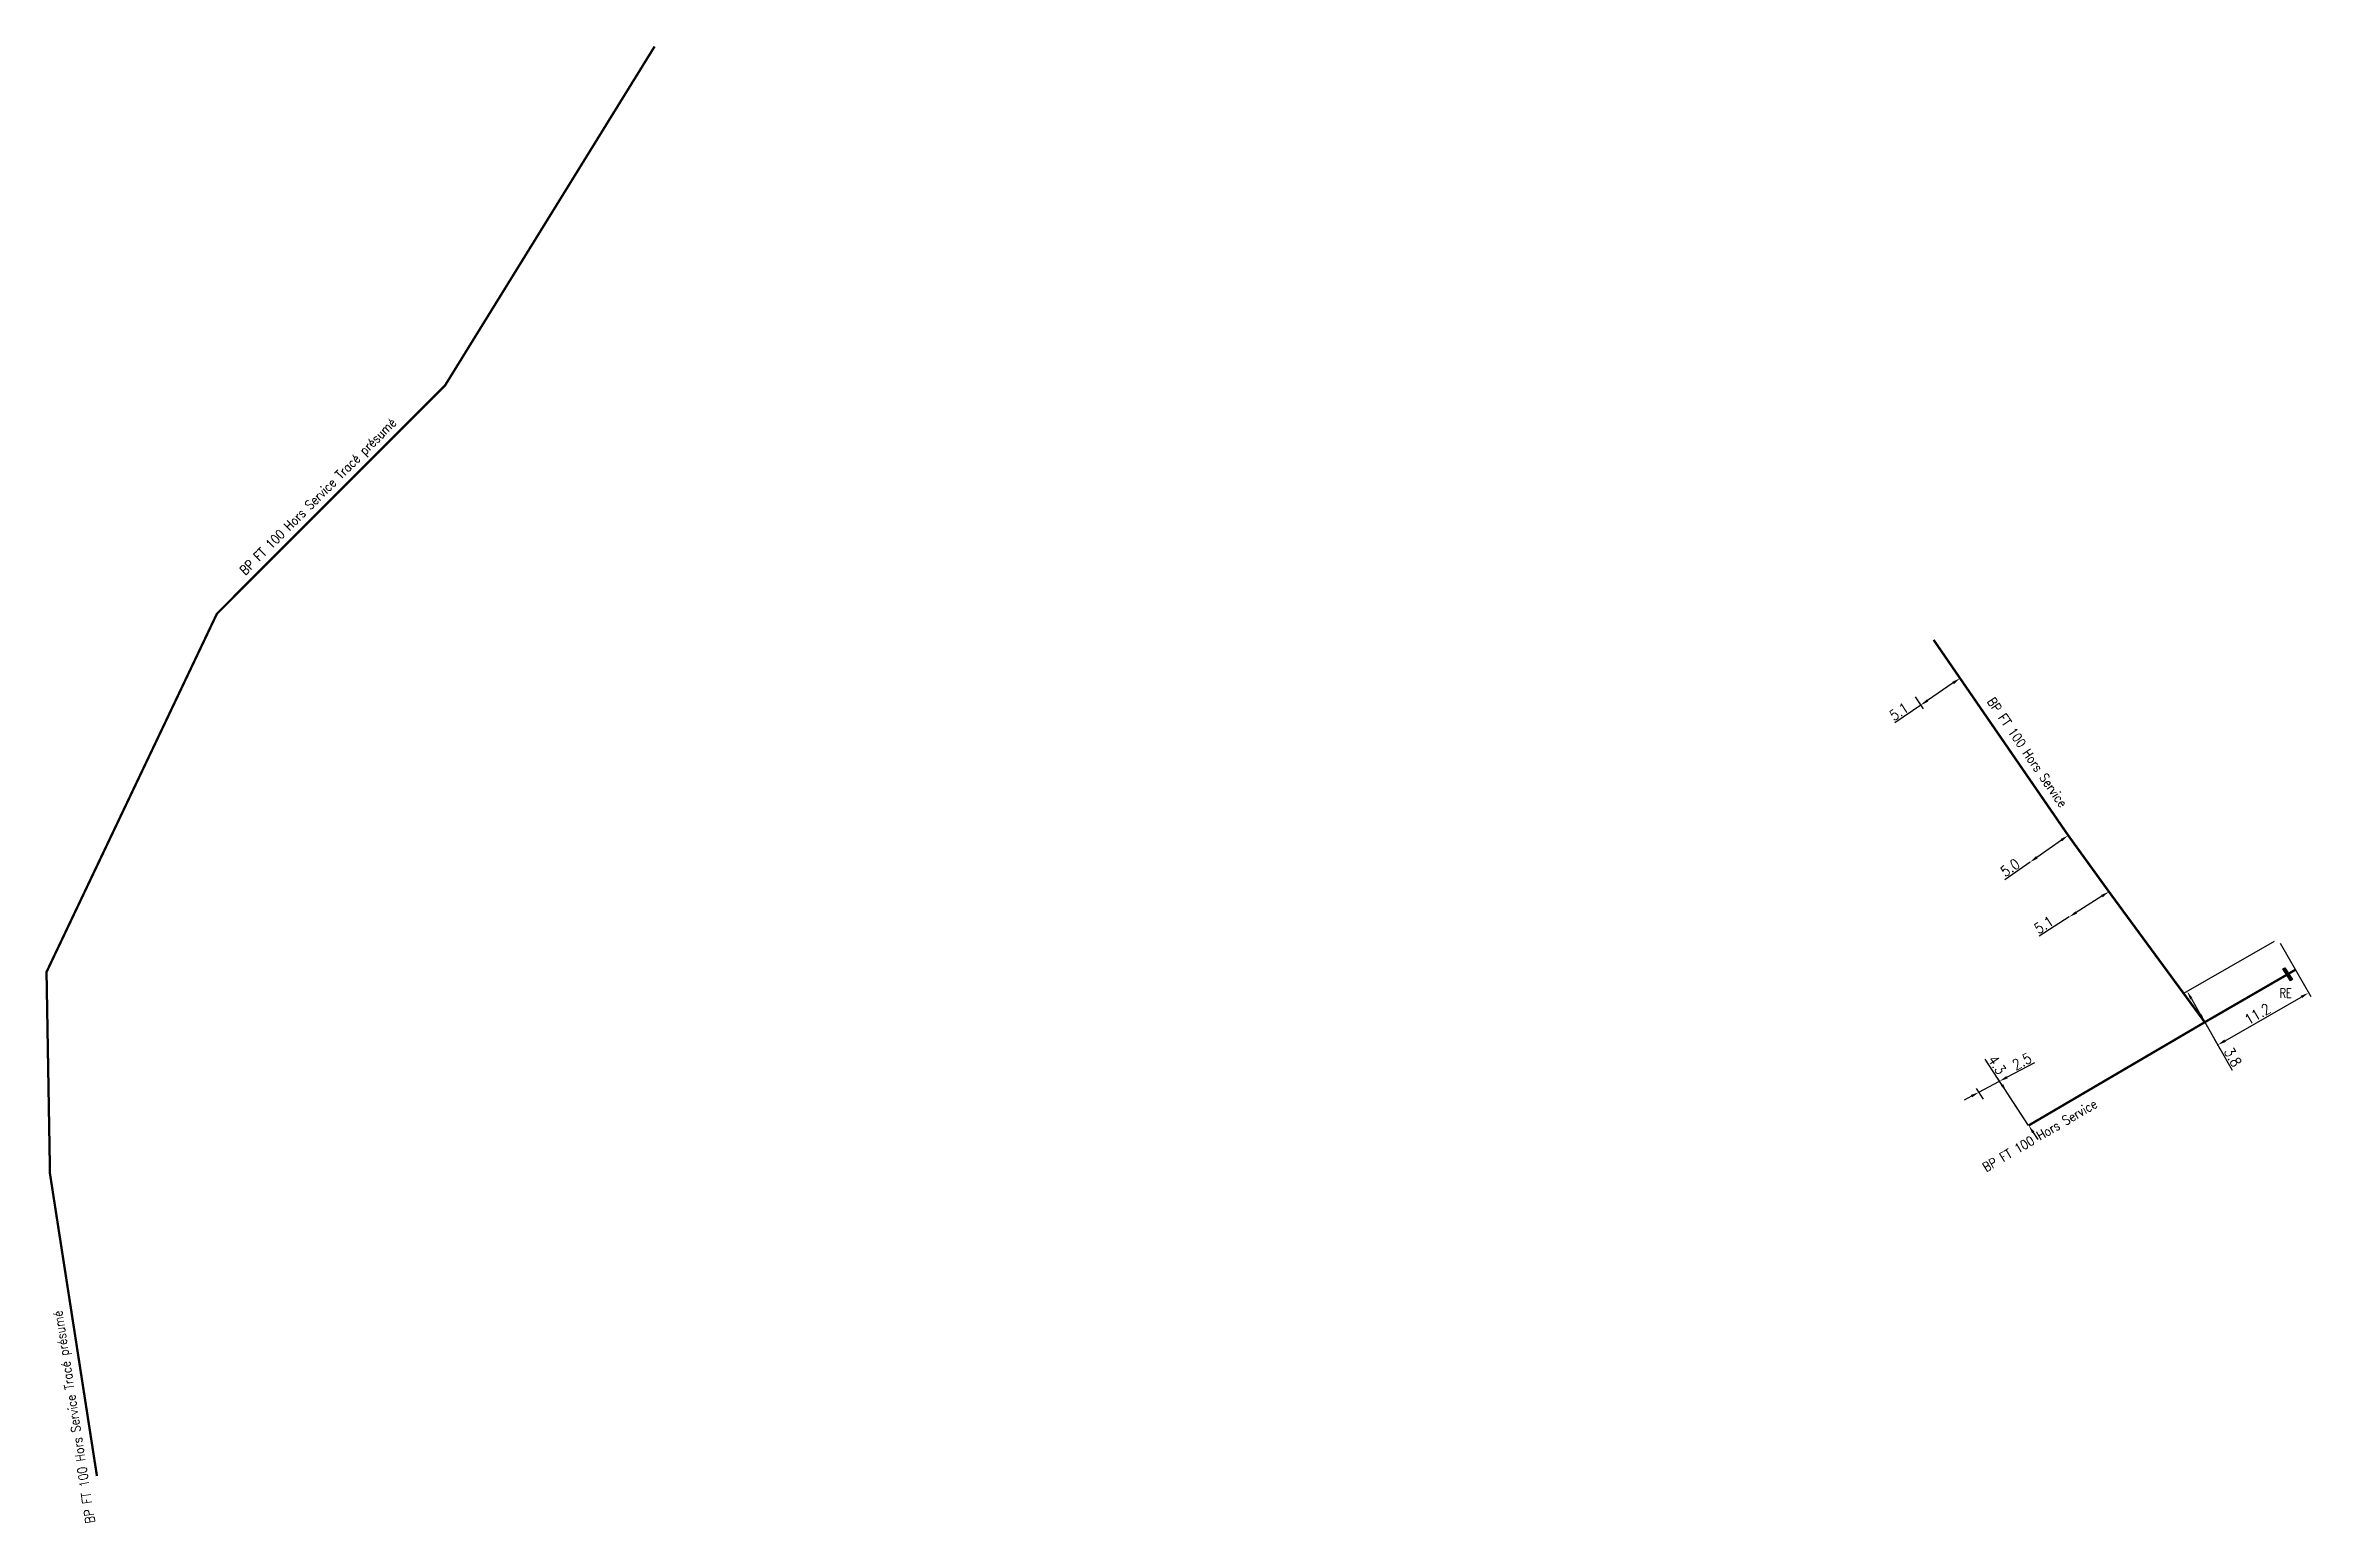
# Model space of a CAD drawing. Header units: millimetres. Extents: x 185000 to 186000, y 128000 to 129005.
# Drawn here: x 185593.1 to 185835.8, y 128214.4 to 128372.7 of the extents above; entities that cross this region are included whole.
import ezdxf
from ezdxf.enums import TextEntityAlignment as Align

# ---------------------------------------------------------------- set-up
doc = ezdxf.new("R2010")
doc.units = ezdxf.units.MM
doc.header["$PDMODE"] = 34
doc.linetypes.add('L_25_FT', pattern=[2000, 1000, 1000])
doc.layers.get('0').update_dxf_attribs({"linetype": 'CONTINUOUS'})
doc.layers.get('DEFPOINTS').update_dxf_attribs({"linetype": 'CONTINUOUS'})
doc.layers.add('L_908', color=5, linetype='CONTINUOUS')
doc.styles.get("Standard").update_dxf_attribs({"font": 'romans.shx', "width": 0.85})
doc.linetypes.add('BP_HS', pattern='A,2,-1,["G",Standard,S=0.85,R=0,X=-0.27,Y=-0.4],-1', length=4)
doc.dimstyles.get("Standard").update_dxf_attribs({"dimtxt": 1.5, "dimasz": 1.2, "dimexe": 0.625, "dimexo": 0.625, "dimgap": 0.25, "dimtad": 1, "dimdec": 1, "dimzin": 0, "dimdsep": 46, "dimtxsty": 'Standard', "dimcen": -0.5, "dimadec": 0, "dimazin": 0, "dimtfac": 1, "dimtdec": 1, "dimtmove": 0, "dimatfit": 3, "dimfxl": 0, "dimtolj": 1, "dimtzin": 0, "dimarcsym": 0})

msp = doc.modelspace()

# ---------------------------------------------------------------- texts
at = {"layer": 'L_908', "linetype": 'L_25_FT', "width": 0.85}
for s, rotation, p in [('BP FT 100 Hors Service Tracé présumé', 45.0335, (185622.39, 128324.27)), ('BP FT 100 Hors Service', 304.5659, (185805.42, 128296.96)), ('BP FT 100 Hors Service', 30.3646, (185806.73, 128255.93)), ('BP FT 100 Hors Service Tracé présumé', 98.8207, (185596.29, 128225.76))]:
    msp.add_text(s, height=1, rotation=rotation, dxfattribs=at).set_placement(p, align=Align.MIDDLE)

# ---------------------------------------------------------------- blocks, each defined once
blk = doc.blocks.new('*D42')
at = {"layer": 'DEFPOINTS', "color": 0, "linetype": 'Continuous', "transparency": 16777216}
for p in [(185797.32, 128306.15), (185793.11, 128303.26), (185793.98, 128302)]:
    blk.add_point(p, dxfattribs=at)
at = {"layer": 'L_908', "color": 0, "linetype": 'Continuous', "lineweight": -2, "transparency": 16777216}
for p, q in [((185797.58, 128305.76), (185798.45, 128304.5)), ((185797.44, 128304.38), (185794.72, 128302.51)), ((185793.98, 128302), (185791.2, 128300.1)), ((185793.38, 128302.88), (185794.24, 128301.61))]:
    blk.add_line(p, q, dxfattribs=at)
at = {"layer": 'L_908', "color": 0, "linetype": 'Continuous', "transparency": 16777216}
for points in [[(185797.36, 128304.5), (185797.53, 128304.25), (185798.18, 128304.88)], [(185794.63, 128302.63), (185794.8, 128302.39), (185793.98, 128302)]]:
    blk.add_solid(points, dxfattribs=at)
at = {"layer": 'L_908', "color": 0, "linetype": 'Continuous', "transparency": 16777216, "insert": (185791.65, 128301.31), "char_height": 1.125, "attachment_point": 5, "rotation": 34.4211}
blk.add_mtext('\\A1;5.1', dxfattribs=at)
blk = doc.blocks.new('*D43')
at = {"layer": 'DEFPOINTS', "color": 0, "linetype": 'Continuous', "transparency": 16777216}
for p in [(185809.78, 128288.05), (185805.69, 128285.18), (185805.69, 128285.18)]:
    blk.add_point(p, dxfattribs=at)
at = {"layer": 'L_908', "color": 0, "linetype": 'Continuous', "lineweight": -2, "transparency": 16777216}
for p, q in [((185809.05, 128287.54), (185806.43, 128285.7)), ((185805.69, 128285.18), (185803, 128283.3))]:
    blk.add_line(p, q, dxfattribs=at)
at = {"layer": 'L_908', "color": 0, "linetype": 'Continuous', "transparency": 16777216}
for points in [[(185808.96, 128287.66), (185809.13, 128287.41), (185809.78, 128288.05)], [(185806.34, 128285.82), (185806.51, 128285.58), (185805.69, 128285.18)]]:
    blk.add_solid(points, dxfattribs=at)
at = {"layer": 'L_908', "color": 0, "linetype": 'Continuous', "transparency": 16777216, "insert": (185803.55, 128284.6), "char_height": 1.125, "attachment_point": 5, "rotation": 35.0288}
blk.add_mtext('\\A1;5.0', dxfattribs=at)
blk = doc.blocks.new('*D44')
at = {"layer": 'DEFPOINTS', "color": 0, "linetype": 'Continuous', "transparency": 16777216}
for p in [(185814.14, 128282.02), (185809.88, 128279.31), (185809.88, 128279.31)]:
    blk.add_point(p, dxfattribs=at)
at = {"layer": 'L_908', "color": 0, "linetype": 'Continuous', "lineweight": -2, "transparency": 16777216}
for p, q in [((185813.38, 128281.54), (185810.64, 128279.79)), ((185809.88, 128279.31), (185806.68, 128277.27))]:
    blk.add_line(p, q, dxfattribs=at)
at = {"layer": 'L_908', "color": 0, "linetype": 'Continuous', "transparency": 16777216}
for points in [[(185813.3, 128281.67), (185813.46, 128281.41), (185814.14, 128282.02)], [(185810.56, 128279.92), (185810.72, 128279.67), (185809.88, 128279.31)]]:
    blk.add_solid(points, dxfattribs=at)
at = {"layer": 'L_908', "color": 0, "linetype": 'Continuous', "transparency": 16777216, "insert": (185807.17, 128278.47), "char_height": 1.125, "attachment_point": 5, "rotation": 32.5003}
blk.add_mtext('\\A1;5.1', dxfattribs=at)
blk = doc.blocks.new('*D45')
at = {"layer": 'DEFPOINTS', "color": 0, "linetype": 'Continuous', "transparency": 16777216}
for p in [(185832.24, 128276.9), (185822.53, 128271.33), (185824.41, 128268.04)]:
    blk.add_point(p, dxfattribs=at)
at = {"layer": 'L_908', "color": 0, "linetype": 'Continuous', "lineweight": -2, "transparency": 16777216}
for p, q in [((185831.84, 128276.67), (185822.12, 128271.1)), ((185822.97, 128270.55), (185823.96, 128268.82)), ((185824.41, 128268.04), (185827.36, 128262.9))]:
    blk.add_line(p, q, dxfattribs=at)
at = {"layer": 'L_908', "color": 0, "linetype": 'Continuous', "transparency": 16777216}
for points in [[(185823.1, 128270.62), (185822.84, 128270.47), (185822.53, 128271.33)], [(185824.09, 128268.9), (185823.83, 128268.75), (185824.41, 128268.04)]]:
    blk.add_solid(points, dxfattribs=at)
at = {"layer": 'L_908', "color": 0, "linetype": 'Continuous', "transparency": 16777216, "insert": (185827.42, 128264.3), "char_height": 1.125, "attachment_point": 5, "rotation": 299.8311}
blk.add_mtext('\\A1;3.8', dxfattribs=at)
blk = doc.blocks.new('*D46')
at = {"layer": 'DEFPOINTS', "color": 0, "linetype": 'Continuous', "transparency": 16777216}
for p in [(185832.24, 128276.9), (185835.52, 128271.18), (185824.41, 128268.04)]:
    blk.add_point(p, dxfattribs=at)
at = {"layer": 'L_908', "color": 0, "linetype": 'Continuous', "lineweight": -2, "transparency": 16777216}
for p, q in [((185832.48, 128276.5), (185835.76, 128270.78)), ((185826.59, 128266.06), (185834.74, 128270.74)), ((185824.65, 128267.63), (185826.04, 128265.2))]:
    blk.add_line(p, q, dxfattribs=at)
at = {"layer": 'L_908', "color": 0, "linetype": 'Continuous', "transparency": 16777216}
for points in [[(185834.67, 128270.87), (185834.82, 128270.61), (185835.52, 128271.18)], [(185826.51, 128266.19), (185826.66, 128265.93), (185825.81, 128265.61)]]:
    blk.add_solid(points, dxfattribs=at)
at = {"layer": 'L_908', "color": 0, "linetype": 'Continuous', "transparency": 16777216, "insert": (185830.06, 128268.92), "char_height": 1.125, "attachment_point": 5, "rotation": 29.8311}
blk.add_mtext('\\A1;11.2', dxfattribs=at)
blk = doc.blocks.new('L_340_20')
at = {"linetype": 'Continuous'}
blk.add_hatch(color=0, dxfattribs=at).paths.add_polyline_path([(0.125, 0.75), (-0.125, 0.75), (-0.125, -0.75), (0.125, -0.75)])
at = {"color": 0, "linetype": 'Continuous'}
blk.add_lwpolyline([(-0.125, 0.75), (0.125, 0.75), (0.125, -0.75), (-0.125, -0.75)], close=True, dxfattribs=at)
at = {"color": 0, "linetype": 'Continuous', "width": 0.75}
for tag, height, flags, p in [('RE', 1.5, 8, (0, 3)), ('DEF_LEG', 1.2, 3, (0, -5)), ('DEF_COUP', 1.2, 3, (0, -7.5)), ('DEF_TYPE', 1.2, 3, (0, -10))]:
    blk.add_attdef(tag, text='', height=height, dxfattribs=dict(at, flags=flags)).set_placement(p, align=Align.MIDDLE)
blk = doc.blocks.new('*D60')
at = {"layer": 'DEFPOINTS', "color": 0, "linetype": 'Continuous', "transparency": 16777216}
for p in [(185800.22, 128260.54), (185800.97, 128259.4), (185805.54, 128256.98)]:
    blk.add_point(p, dxfattribs=at)
at = {"layer": 'L_908', "color": 0, "linetype": 'Continuous', "lineweight": -2, "transparency": 16777216}
for p, q in [((185800.22, 128260.54), (185802.42, 128261.72)), ((185805.28, 128257.38), (185802.17, 128262.11)), ((185803.22, 128262.14), (185806.22, 128263.74)), ((185799.42, 128260.12), (185798.63, 128259.7)), ((185800.71, 128259.79), (185799.96, 128260.94))]:
    blk.add_line(p, q, dxfattribs=at)
at = {"layer": 'L_908', "color": 0, "linetype": 'Continuous', "transparency": 16777216}
for points in [[(185803.15, 128262.27), (185803.29, 128262.01), (185802.42, 128261.72)], [(185799.35, 128260.25), (185799.49, 128259.99), (185800.22, 128260.54)]]:
    blk.add_solid(points, dxfattribs=at)
at = {"layer": 'L_908', "color": 0, "linetype": 'Continuous', "transparency": 16777216, "insert": (185804.82, 128263.84), "char_height": 1.125, "attachment_point": 5, "rotation": 28.0141}
blk.add_mtext('\\A1;2.5', dxfattribs=at)
blk = doc.blocks.new('*D61')
at = {"layer": 'DEFPOINTS', "color": 0, "linetype": 'Continuous', "transparency": 16777216}
for p in [(185803.18, 128260.58), (185803.18, 128260.58), (185805.54, 128256.98)]:
    blk.add_point(p, dxfattribs=at)
at = {"layer": 'L_908', "color": 0, "linetype": 'Continuous', "lineweight": -2, "transparency": 16777216}
for p, q in [((185802.68, 128261.33), (185800.88, 128264.07)), ((185805.54, 128256.98), (185803.18, 128260.58)), ((185806.03, 128256.23), (185806.53, 128255.48))]:
    blk.add_line(p, q, dxfattribs=at)
at = {"layer": 'L_908', "color": 0, "linetype": 'Continuous', "transparency": 16777216}
for points in [[(185802.81, 128261.41), (185802.56, 128261.24), (185803.18, 128260.58)], [(185806.16, 128256.31), (185805.91, 128256.15), (185805.54, 128256.98)]]:
    blk.add_solid(points, dxfattribs=at)
at = {"layer": 'L_908', "color": 0, "linetype": 'Continuous', "transparency": 16777216, "insert": (185802.16, 128263.48), "char_height": 1.125, "attachment_point": 5, "rotation": 303.3306}
blk.add_mtext('\\A1;4.3', dxfattribs=at)

# ---------------------------------------------------------------- dimensions: what is measured, and where the dimension line sits
at = {"layer": 'L_908', "linetype": 'Continuous'}
for base, p1, p2, angle, override, picture, middle in [((185793.98, 128302), (185797.32, 128306.15), (185793.11, 128303.26), 34.4211, {"dimscale": 0.75}, '*D42', (185792.07, 128300.69)), ((185805.69, 128285.18), (185809.78, 128288.05), (185805.69, 128285.18), 35.0288, {"dimscale": 0.75}, '*D43', (185803.98, 128283.98)), ((185809.8835, 128279.3104), (185814.1426, 128282.0238), (185809.8835, 128279.3104), 32.5003, {"dimscale": 0.75}, '*D44', (185807.57, 128277.8365)), ((185835.52, 128271.18), (185824.41, 128268.04), (185832.24, 128276.9), 209.8311, {"dimscale": 0.75}, '*D46', (185830.44, 128268.27)), ((185803.18, 128260.58), (185805.54, 128256.98), (185803.18, 128260.58), 303.3306, {"dimscale": 0.75, "dimlfac": 1, "dimlunit": 2, "dimatfit": 0}, '*D61', (185801.53, 128263.07))]:
    dim = msp.add_linear_dim(base=base, p1=p1, p2=p2, angle=angle, dimstyle='Standard', override=override, dxfattribs=at)
    dim.commit()
    dim.dimension.update_dxf_attribs({"geometry": picture, "text_midpoint": middle, "dimtype": 160})
for base, p1, p2, angle, text, override, picture, middle in [((185822.53, 128271.33), (185824.41, 128268.04), (185832.24, 128276.9), 299.8311, '3.8', {"dimscale": 0.75}, '*D45', (185826.77, 128263.93)), ((185800.22, 128260.54), (185805.54, 128256.98), (185800.97, 128259.4), 28.0141, '2.5', {"dimscale": 0.75, "dimatfit": 0}, '*D60', (185805.18, 128263.18))]:
    dim = msp.add_linear_dim(base=base, p1=p1, p2=p2, angle=angle, text=text, dimstyle='Standard', override=override, dxfattribs=at)
    dim.commit()
    dim.dimension.update_dxf_attribs({"geometry": picture, "text_midpoint": middle, "dimtype": 160})

# ---------------------------------------------------------------- linework, layer by layer
at = {"layer": 'L_908', "linetype": 'BP_HS', "const_width": 0.25}
msp.add_lwpolyline([(185598.61, 128219.43), (185593.58, 128251.81), (185593.21, 128273.42), (185611.46, 128311.79), (185635.92, 128336.28), (185658.35, 128372.56)], dxfattribs=at)
at = {"layer": 'L_908', "linetype": 'BP_HS', "ltscale": 0.5, "const_width": 0.25}
for points in [[(185795.36, 128309), (185797.32, 128306.15), (185809.78, 128288.05), (185814.14, 128282.02), (185814.14, 128282.02), (185824.41, 128268.04)], [(185833.18, 128273.11), (185824.41, 128268.04), (185805.54, 128256.98)], [(185833.18, 128273.11), (185833.18, 128273.11)], [(185834.11, 128273.65), (185833.4, 128273.24)], [(185833.4, 128273.24), (185833.4, 128273.24)]]:
    msp.add_lwpolyline(points, dxfattribs=at)

# ---------------------------------------------------------------- block references
at = {"layer": 'L_908'}
ref = msp.add_blockref('L_340_20', (185833.29, 128273.18), dxfattribs=dict(at, rotation=212.4765062880674))
ref.add_attrib('RE', 'RE', dxfattribs={"layer": '0', "color": 0, "linetype": 'Continuous', "height": 1, "width": 0.75, "flags": 8}).set_placement((185833.08, 128271.16), align=Align.MIDDLE)

msp.set_redraw_order([(e.dxf.handle, doc.entitydb.next_handle()) for e in msp.query("TEXT MTEXT ATTDEF DIMENSION ARC_DIMENSION")])  # texts and dimensions are drawn at this point

doc.saveas('drawing.dxf')
